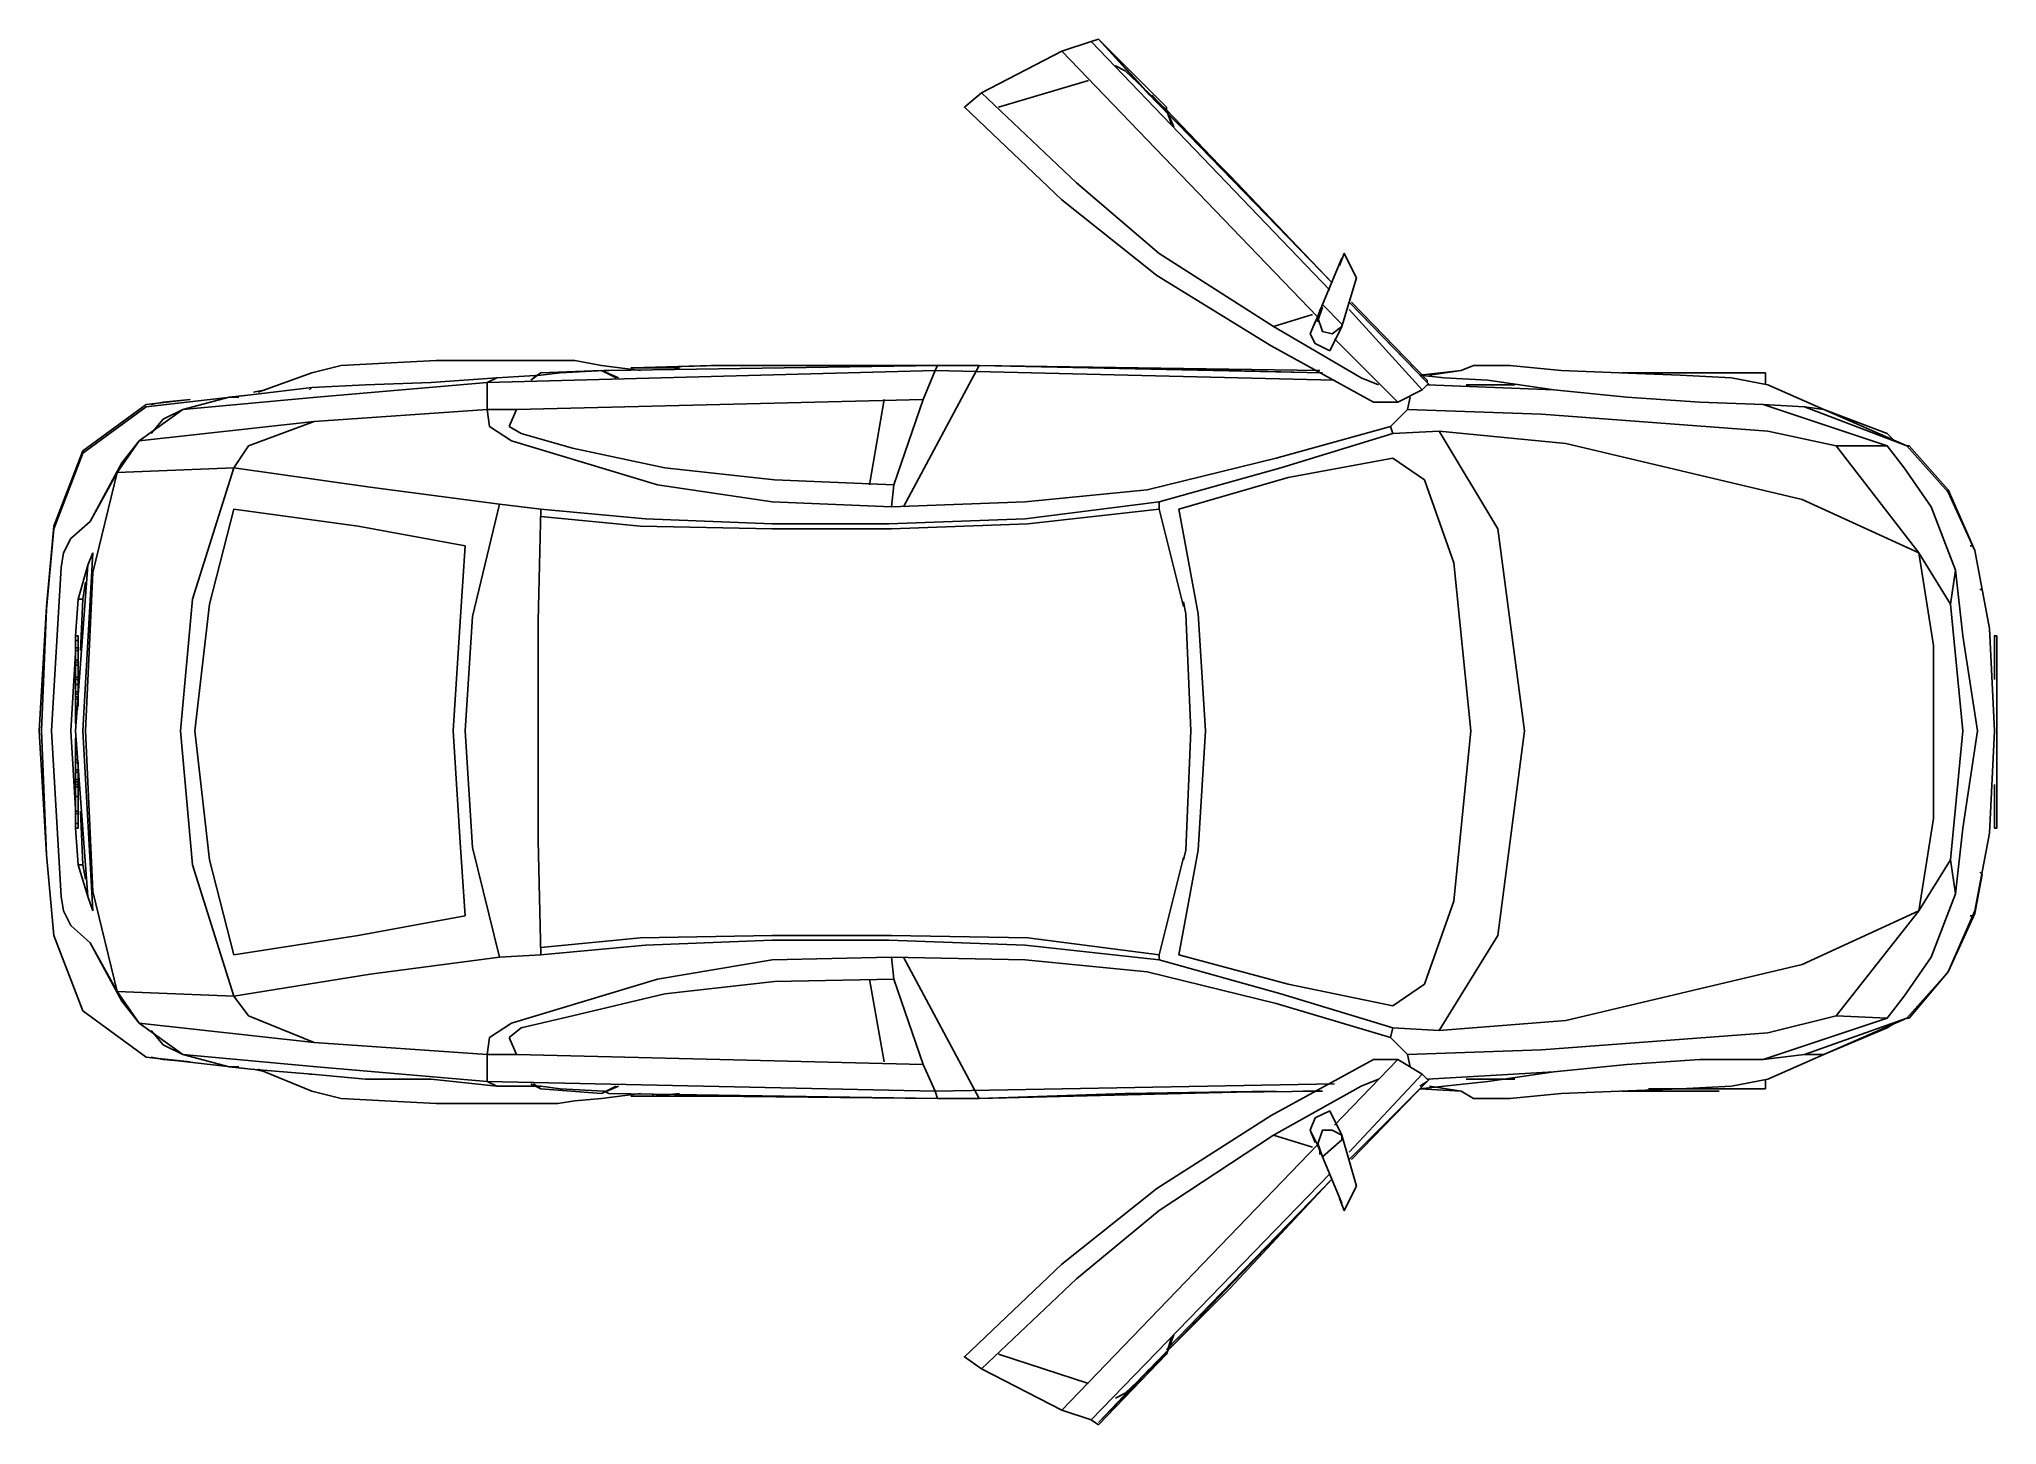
# Model space of a CAD drawing. Header units: inches. Extents: x 505.15 to 509.87, y 100.66 to 104.
import ezdxf

# ---------------------------------------------------------------- set-up
doc = ezdxf.new("R2010")
doc.units = ezdxf.units.IN
doc.header["$LTSCALE"] = 0.15
doc.header["$MEASUREMENT"] = 0
doc.layers.add('www.dwgautocad.com', color=7, linetype='CONTINUOUS')

msp = doc.modelspace()

# ---------------------------------------------------------------- linework, layer by layer
at = {"layer": 'www.dwgautocad.com'}
for points in [[(507.4232, 103.8748), (507.6172, 103.9748), (507.6877, 103.9983)], [(508.2343, 103.3341), (507.6172, 103.9748)], [(507.6877, 103.9983), (507.7053, 104.0041), (507.7053, 104.0041), (507.7935, 103.9101)], [(508.2637, 103.3987), (507.6877, 103.9983)], [(507.8288, 103.869), (507.7053, 104.0041)], [(507.8699, 103.8396), (507.7053, 104.0041)], [(507.77, 103.9277), (507.7465, 103.9395), (507.77, 103.9277)], [(507.8699, 103.8337), (507.77, 103.9277), (507.8699, 103.8337)], [(507.6524, 103.6574), (507.4232, 103.8748), (507.3821, 103.8396), (507.6172, 103.6162)], [(507.4644, 103.8396), (507.6818, 103.9042)], [(507.7935, 103.9101), (507.8405, 103.8572)], [(507.8699, 103.8278), (507.8346, 103.869)], [(507.8405, 103.8572), (507.8699, 103.8278)], [(507.8699, 103.8337), (507.8699, 103.8396)], [(507.8699, 103.8337), (507.8699, 103.8337)], [(507.8875, 103.7925), (507.8699, 103.8337), (507.8817, 103.7984)], [(507.8699, 103.8278), (508.0227, 103.675), (508.2696, 103.4164), (507.8699, 103.8337)], [(508.2696, 103.4164), (507.8699, 103.8278)], [(507.8523, 103.4869), (507.6524, 103.6574)], [(507.6172, 103.6162), (507.8464, 103.434)], [(508.1285, 103.3106), (507.8523, 103.4869)], [(508.2931, 103.4752), (508.2461, 103.3635)], [(508.3284, 103.4281), (508.299, 103.4869), (508.2872, 103.4575)], [(507.8464, 103.434), (508.1226, 103.2636)], [(508.2931, 103.3106), (508.3284, 103.4281)], [(508.2696, 103.2929), (508.2931, 103.3106), (508.2931, 103.3165), (508.2461, 103.3635), (508.2343, 103.3341)], [(508.2461, 103.3576), (508.2343, 103.3223)], [(508.2402, 103.3517), (508.2402, 103.3458)], [(508.4988, 103.1754), (508.3107, 103.3694)], [(508.5047, 103.1695), (508.3107, 103.3694)], [(508.4871, 103.1578), (508.3107, 103.3517)], [(508.4988, 103.1813), (508.3166, 103.3694)], [(508.1285, 103.3106), (508.2226, 103.34)], [(508.1285, 103.3106), (508.3401, 103.1871)], [(508.2284, 103.3223), (508.2167, 103.2929), (508.2343, 103.3341), (508.2461, 103.2988), (508.2696, 103.2929)], [(508.2402, 103.3458), (508.2343, 103.3341)], [(508.2637, 103.2518), (508.2931, 103.3106)], [(508.1226, 103.2636), (508.3695, 103.1284)], [(508.2167, 103.2929), (508.2284, 103.2694), (508.2637, 103.2518)], [(508.4283, 103.1284), (508.2755, 103.2812)], [(505.8774, 103.2165), (505.8069, 103.1989), (505.6776, 103.1519)], [(505.9832, 103.2224), (505.8774, 103.2165)], [(506.1066, 103.2283), (505.9832, 103.2224)], [(506.4005, 103.2283), (506.3476, 103.2283), (506.2359, 103.2283), (506.1066, 103.2283)], [(506.4416, 103.2283), (506.4005, 103.2283)], [(506.5063, 103.2165), (506.4416, 103.2283)], [(506.5063, 103.2165), (506.6003, 103.2048)], [(507.3174, 103.2165), (506.5239, 103.2048)], [(506.5945, 103.2107), (506.5768, 103.2107)], [(506.7884, 103.2165), (506.5827, 103.2107)], [(506.5827, 103.2107), (506.7708, 103.2165)], [(506.5827, 103.2107), (506.5827, 103.2107)], [(506.6944, 103.2107), (506.6297, 103.2107), (506.5945, 103.2107)], [(506.6297, 103.2107), (506.6297, 103.2107)], [(507.3174, 103.2165), (506.7708, 103.2165)], [(507.3174, 103.2165), (506.7708, 103.2165)], [(507.2351, 102.8756), (507.4173, 103.2165)], [(507.3174, 103.2165), (507.4173, 103.2165), (507.3174, 103.2165), (507.3115, 103.2048)], [(507.4173, 103.2165), (507.3174, 103.2165)], [(507.3174, 103.2165), (507.3174, 103.2165)], [(507.3174, 103.2165), (507.3174, 103.2165)], [(508.2461, 103.1989), (507.4173, 103.2165)], [(508.2402, 103.2048), (507.4173, 103.2165)], [(508.2402, 103.1989), (507.77, 103.2107), (507.4173, 103.2165)], [(508.5047, 103.193), (508.5811, 103.2048), (508.6105, 103.2165)], [(508.6986, 103.2165), (508.6105, 103.2165), (508.6105, 103.2165)], [(508.8221, 103.2048), (508.6986, 103.2165)], [(505.6599, 103.146), (505.8069, 103.1636)], [(505.801, 103.1578), (505.8069, 103.1636)], [(505.9362, 103.1695), (505.8069, 103.1636)], [(505.8186, 103.1401), (506.2301, 103.1754)], [(505.9362, 103.1695), (506.0949, 103.1754)], [(506.2536, 103.1871), (506.0949, 103.1754)], [(507.3115, 103.2048), (506.2301, 103.1754)], [(506.3594, 103.193), (506.2536, 103.1871), (506.2301, 103.1754)], [(506.2301, 103.1754), (506.2301, 103.1107)], [(506.3358, 103.1813), (506.3594, 103.1989), (506.3417, 103.1871)], [(506.3594, 103.1989), (506.5063, 103.2048), (506.3594, 103.1989)], [(506.4064, 103.1989), (506.3594, 103.193)], [(506.5122, 103.2048), (506.4064, 103.1989)], [(506.5474, 103.1871), (506.5063, 103.2048)], [(506.5063, 103.2048), (506.5063, 103.2048)], [(506.5416, 103.1871), (506.5063, 103.2048)], [(506.5239, 103.2048), (506.5122, 103.2048)], [(506.5474, 103.1871), (506.5474, 103.1871)], [(507.3115, 103.2048), (507.2821, 103.1343), (507.2116, 102.9285)], [(508.2755, 103.1813), (507.3115, 103.2048)], [(508.3401, 103.1871), (508.3813, 103.1695)], [(508.4283, 103.1284), (508.4871, 103.1578), (508.4988, 103.1695), (508.5047, 103.1695)], [(508.4812, 103.193), (508.5811, 103.2048)], [(508.4988, 103.1813), (508.4988, 103.1754), (508.4812, 103.193)], [(508.54, 103.1871), (508.4812, 103.193)], [(508.4988, 103.1695), (508.8044, 103.1578)], [(508.6458, 103.1813), (508.54, 103.1871)], [(508.7104, 103.1695), (508.5929, 103.1695)], [(508.6575, 103.1695), (508.5987, 103.1695)], [(508.8044, 103.1578), (508.6458, 103.1813)], [(508.7104, 103.1695), (508.6575, 103.1695)], [(508.9631, 103.1989), (508.8221, 103.2048)], [(509.1101, 103.193), (508.9631, 103.1989)], [(508.969, 103.1989), (509.2041, 103.1989)], [(509.3158, 103.1989), (509.0337, 103.1989)], [(509.3217, 103.1695), (509.2335, 103.1871), (509.1101, 103.193)], [(509.3158, 103.1989), (509.3158, 103.1695)], [(509.4569, 103.1107), (509.3217, 103.1695)], [(505.4072, 103.1225), (505.2544, 103.0108)], [(505.4072, 103.1166), (505.2544, 103.0049)], [(505.6599, 103.146), (505.4072, 103.1166)], [(505.4189, 103.1225), (505.4483, 103.1284), (505.513, 103.1343), (505.4072, 103.1225)], [(505.8186, 103.1401), (505.4953, 103.1107)], [(505.607, 103.1401), (505.4953, 103.1107)], [(505.513, 103.1343), (505.513, 103.1343)], [(505.6305, 103.1401), (505.607, 103.1401), (505.6599, 103.146)], [(505.607, 103.1401), (505.607, 103.1401)], [(505.6952, 103.1578), (505.6658, 103.1519)], [(507.2821, 103.1343), (506.3006, 103.1107)], [(507.1528, 102.9285), (507.1881, 103.1343)], [(508.4283, 103.1284), (508.3695, 103.1284)], [(508.4577, 103.1401), (508.4518, 103.1107), (508.4106, 103.0696), (508.4165, 103.052)], [(508.9808, 103.1401), (508.8044, 103.1578)], [(509.1571, 103.1284), (508.9808, 103.1401)], [(509.3099, 103.1225), (509.1571, 103.1284)], [(509.4098, 103.1166), (509.3099, 103.1225), (509.6097, 103.0226)], [(509.6097, 103.052), (509.4569, 103.1107), (509.6567, 103.0226), (509.4098, 103.1166), (509.4569, 103.1107)], [(505.4953, 103.1107), (505.3896, 103.0343)], [(505.3896, 103.0343), (505.8127, 103.0814), (505.654, 103.0226)], [(505.4953, 103.1107), (505.4483, 103.0872), (505.4189, 103.052)], [(505.4483, 103.0872), (505.4483, 103.0872)], [(506.2301, 103.1107), (505.8127, 103.0814)], [(506.2359, 103.0696), (506.2301, 103.1107), (506.3006, 103.1107)], [(506.2359, 103.0696), (506.2888, 103.0343)], [(506.2829, 103.0696), (506.3006, 103.1107)], [(506.3123, 103.052), (506.2829, 103.0696)], [(508.1344, 102.9932), (508.4106, 103.0696)], [(508.4518, 103.1107), (508.4518, 103.1107)], [(508.7751, 103.099), (508.4518, 103.1107)], [(509.3217, 103.0578), (508.7751, 103.099)], [(509.4569, 103.1107), (509.4569, 103.1107)], [(509.4569, 103.1107), (509.4569, 103.1107)], [(505.3367, 102.9579), (505.3896, 103.0343), (505.3484, 102.9814)], [(505.654, 103.0226), (505.6188, 102.9697)], [(506.2888, 103.0343), (506.4064, 102.9991)], [(506.3123, 103.052), (506.4358, 103.0167)], [(508.4165, 103.052), (508.1462, 102.9697)], [(508.5282, 103.0578), (508.4165, 103.052)], [(508.5282, 103.0578), (508.4165, 103.052)], [(508.6693, 102.8227), (508.5282, 103.0578)], [(508.8338, 103.0285), (508.5282, 103.0578)], [(508.5282, 103.0578), (508.8338, 103.0285)], [(508.5752, 103.052), (508.5752, 103.052)], [(509.404, 102.8933), (508.8338, 103.0285)], [(509.4863, 103.0226), (509.3217, 103.0578)], [(509.4863, 103.0226), (509.6861, 102.764)], [(509.6508, 102.9697), (509.6097, 103.0226), (509.4863, 103.0226)], [(509.6097, 103.052), (509.6273, 103.0343)], [(509.6567, 103.0226), (509.7566, 102.9109)], [(509.6567, 103.0226), (509.6626, 103.0226)], [(509.6567, 103.0226), (509.6567, 103.0226)], [(509.6626, 103.0226), (509.7566, 102.9168)], [(505.2544, 103.0108), (505.1838, 102.8286)], [(505.2544, 103.0049), (505.1838, 102.8227)], [(505.3484, 102.9814), (505.272, 102.8404)], [(505.3484, 102.9814), (505.3484, 102.9814)], [(506.6415, 102.9285), (506.4064, 102.9991)], [(506.6591, 102.9697), (506.4358, 103.0167)], [(507.8229, 102.9168), (508.1344, 102.9932)], [(508.4165, 102.9932), (508.1638, 102.9462)], [(508.1638, 102.9462), (508.4165, 102.9932)], [(508.4929, 102.9403), (508.4165, 102.9932)], [(508.4165, 102.9932), (508.4929, 102.9403)], [(505.272, 102.8404), (505.3367, 102.9579), (505.2779, 102.7169)], [(505.3367, 102.9579), (505.6188, 102.9697)], [(505.9479, 102.9227), (505.6188, 102.9697), (505.5189, 102.6523)], [(506.6415, 102.9285), (506.9177, 102.8874)], [(506.6591, 102.9697), (506.9236, 102.9403)], [(506.9236, 102.9403), (507.2116, 102.9285)], [(507.2116, 102.9285), (507.2057, 102.8756)], [(508.1462, 102.9697), (507.8523, 102.8874)], [(508.1638, 102.9462), (507.8993, 102.8698)], [(507.8993, 102.8698), (508.1638, 102.9462)], [(508.5635, 102.7405), (508.4929, 102.9403)], [(508.4929, 102.9403), (508.5635, 102.7405)], [(509.6508, 102.9697), (509.7155, 102.8756)], [(506.2594, 102.8815), (505.9479, 102.9227)], [(506.1948, 102.6111), (506.2594, 102.8815)], [(506.6121, 102.8462), (506.3594, 102.8698), (506.2594, 102.8815)], [(506.9177, 102.8874), (507.2057, 102.8756)], [(507.2057, 102.8756), (507.529, 102.8874)], [(507.529, 102.8874), (507.8229, 102.9168)], [(507.8523, 102.8874), (507.529, 102.8462)], [(507.8523, 102.8874), (507.8523, 102.8698), (507.5349, 102.8345)], [(507.8523, 102.8874), (507.8523, 102.8874)], [(509.404, 102.8933), (509.6861, 102.764)], [(509.7566, 102.9109), (509.8213, 102.7698), (509.7566, 102.9168)], [(505.225, 102.7992), (505.272, 102.8404)], [(505.56, 102.6405), (505.6188, 102.8698), (505.9185, 102.8286)], [(506.3535, 102.5994), (506.3594, 102.8698)], [(506.3594, 102.8698), (506.3594, 102.8521)], [(506.3594, 102.8521), (506.6003, 102.8286)], [(506.9177, 102.8345), (506.6121, 102.8462)], [(507.1999, 102.8345), (506.9177, 102.8345)], [(507.529, 102.8462), (507.1999, 102.8345)], [(507.2057, 102.8227), (507.5349, 102.8345)], [(507.911, 102.6347), (507.8523, 102.8698)], [(507.9463, 102.617), (507.8993, 102.8698)], [(509.7155, 102.8756), (509.7743, 102.7228)], [(505.1838, 102.8286), (505.1662, 102.6347)], [(505.1838, 102.8227), (505.1662, 102.6288)], [(505.225, 102.7992), (505.2073, 102.764)], [(505.2073, 102.764), (505.225, 102.7992)], [(505.9185, 102.8286), (506.1772, 102.7816)], [(506.6003, 102.8286), (506.9177, 102.8227)], [(506.9177, 102.8227), (507.2057, 102.8227)], [(508.7339, 102.3349), (508.6693, 102.8227)], [(505.2015, 102.7287), (505.2073, 102.764)], [(505.2779, 102.764), (505.2544, 102.3349)], [(505.2544, 102.3349), (505.2779, 102.764)], [(505.2779, 102.764), (505.2661, 102.7346)], [(505.2779, 102.764), (505.2779, 102.764)], [(505.2779, 102.764), (505.2779, 102.764)], [(506.1772, 102.7816), (506.1654, 102.6111)], [(508.6046, 102.3349), (508.5635, 102.7405)], [(509.7625, 102.6405), (509.6861, 102.764), (509.7214, 102.5406)], [(509.6861, 102.764), (509.6861, 102.764)], [(509.8154, 102.7816), (509.8095, 102.7816)], [(509.8154, 102.7816), (509.8154, 102.7816)], [(509.8213, 102.7698), (509.8565, 102.5818)], [(509.8213, 102.7698), (509.8389, 102.6758), (509.833, 102.6758)], [(505.178, 102.3349), (505.2015, 102.7287)], [(505.2661, 102.7346), (505.2367, 102.3349)], [(505.2661, 102.7346), (505.2426, 102.6523)], [(505.2602, 102.6934), (505.2544, 102.6523), (505.2426, 102.6523)], [(505.2779, 102.7169), (505.2602, 102.3349), (505.2779, 101.947)], [(509.7743, 102.7228), (509.7625, 102.6405)], [(509.7919, 102.5641), (509.7743, 102.7228)], [(505.2426, 102.6523), (505.2367, 102.5641)], [(505.2544, 102.6523), (505.2485, 102.5289)], [(505.4895, 102.3349), (505.5189, 102.6523)], [(505.5247, 102.3349), (505.56, 102.6405)], [(507.911, 102.6464), (507.9169, 102.617)], [(509.7625, 102.0234), (509.7919, 102.3349), (509.7625, 102.6405)], [(505.1486, 102.3349), (505.1662, 102.6347)], [(505.1544, 102.3349), (505.1662, 102.6288)], [(506.1478, 102.3349), (506.1654, 102.6111)], [(506.1772, 102.3349), (506.1948, 102.6111)], [(506.3535, 102.3349), (506.3535, 102.5994)], [(507.9287, 102.3349), (507.9169, 102.617)], [(507.9639, 102.3349), (507.9463, 102.617)], [(507.9639, 102.3349), (507.9463, 102.617)], [(505.2367, 102.3525), (505.2367, 102.5641)], [(505.2367, 102.5641), (505.2426, 102.5641)], [(505.2367, 102.3525), (505.2367, 102.5524)], [(505.2367, 102.5524), (505.2426, 102.5524)], [(505.2426, 102.5641), (505.2426, 102.476)], [(505.2426, 102.5524), (505.2426, 102.4524)], [(509.8272, 102.3349), (509.7919, 102.5641)], [(509.8683, 102.3349), (509.8565, 102.5818)], [(509.8742, 102.5641), (509.8683, 102.5641), (509.8683, 102.4583)], [(509.8742, 102.5641), (509.8742, 102.0998)], [(505.2367, 102.523), (505.225, 102.3349)], [(505.2367, 102.5347), (505.2426, 102.5347)], [(505.2367, 102.5347), (505.2367, 102.5347)], [(505.2367, 102.5347), (505.2367, 102.5347)], [(505.2367, 102.5347), (505.2367, 102.5347)], [(505.2367, 102.5347), (505.2367, 102.5347)], [(505.2367, 102.5347), (505.2367, 102.5347)], [(505.2367, 102.5347), (505.2367, 102.5347)], [(505.2367, 102.5347), (505.2367, 102.5347)], [(505.2367, 102.5347), (505.2367, 102.5347)], [(505.2367, 102.5347), (505.2367, 102.5347)], [(505.2367, 102.5347), (505.2367, 102.5347)], [(505.2367, 102.5347), (505.2367, 102.5347)], [(505.2367, 102.5347), (505.2367, 102.5347)], [(505.2367, 102.5347), (505.2367, 102.5347)], [(505.2367, 102.5347), (505.2367, 102.5347)], [(505.2367, 102.5289), (505.2367, 102.5347)], [(505.2367, 102.5289), (505.2367, 102.523)], [(505.2367, 102.5289), (505.2367, 102.5289)], [(505.2367, 102.5289), (505.2367, 102.5289)], [(505.2367, 102.5289), (505.2367, 102.5289)], [(505.2367, 102.5289), (505.2367, 102.5289)], [(505.2367, 102.5289), (505.2367, 102.5289)], [(505.2367, 102.5289), (505.2367, 102.5289)], [(505.2367, 102.5289), (505.2367, 102.5289)], [(505.2367, 102.5289), (505.2367, 102.5289)], [(505.2367, 102.5289), (505.2367, 102.5289)], [(505.2367, 102.5289), (505.2367, 102.5289)], [(505.2426, 102.5289), (505.2367, 102.5289)], [(505.2367, 102.5289), (505.2367, 102.5289)], [(505.2367, 102.5289), (505.2367, 102.5289)], [(505.2367, 102.5289), (505.2367, 102.5289)], [(505.2367, 102.523), (505.2367, 102.5289)], [(505.2367, 102.523), (505.2367, 102.5171)], [(505.2367, 102.523), (505.2367, 102.523)], [(505.2367, 102.523), (505.2367, 102.523)], [(505.2367, 102.523), (505.2367, 102.523)], [(505.2367, 102.523), (505.2367, 102.523)], [(505.2367, 102.523), (505.2367, 102.523)], [(505.2367, 102.523), (505.2367, 102.523)], [(505.2367, 102.523), (505.2367, 102.523)], [(505.2367, 102.523), (505.2367, 102.523)], [(505.2367, 102.523), (505.2367, 102.523)], [(505.2367, 102.523), (505.2367, 102.523)], [(505.2367, 102.523), (505.2367, 102.523)], [(505.2367, 102.5171), (505.2367, 102.523)], [(505.2367, 102.5171), (505.2367, 102.5171)], [(505.2367, 102.5171), (505.2367, 102.5171)], [(505.2367, 102.5171), (505.2367, 102.5112)], [(505.2367, 102.5171), (505.2367, 102.5171)], [(505.2367, 102.5112), (505.2367, 102.5171)], [(505.2367, 102.5112), (505.2367, 102.5053)], [(505.2367, 102.5112), (505.2367, 102.5112)], [(505.2367, 102.5112), (505.2367, 102.5112)], [(505.2367, 102.5112), (505.2367, 102.5112)], [(505.2367, 102.5112), (505.2367, 102.5112)], [(505.2367, 102.5053), (505.2367, 102.5112)], [(505.2367, 102.5053), (505.2367, 102.5053)], [(505.2367, 102.5053), (505.2367, 102.5053)], [(505.2367, 102.5053), (505.2367, 102.5053)], [(505.2367, 102.5053), (505.2367, 102.5053)], [(505.2367, 102.5053), (505.2367, 102.5053)], [(505.2367, 102.5053), (505.2367, 102.5053)], [(505.2367, 102.5053), (505.2367, 102.5053)], [(505.2367, 102.5053), (505.2367, 102.5053)], [(505.2367, 102.5053), (505.2367, 102.5053)], [(505.2367, 102.5053), (505.2367, 102.5053)], [(505.2367, 102.5053), (505.2367, 102.5053)], [(505.2367, 102.5053), (505.2426, 102.5053)], [(505.2367, 102.5053), (505.2367, 102.5053)], [(505.2367, 102.5053), (505.2367, 102.5053)], [(505.2367, 102.5053), (505.2367, 102.5053)], [(505.2367, 102.5053), (505.2367, 102.5053)], [(505.2367, 102.5053), (505.2367, 102.5053)], [(505.2367, 102.5053), (505.2367, 102.5053)], [(505.2367, 102.5053), (505.2367, 102.5053)], [(505.2367, 102.5053), (505.2367, 102.5053)], [(505.2367, 102.5053), (505.2367, 102.5053)], [(505.2367, 102.5053), (505.2367, 102.5053)], [(505.2367, 102.5053), (505.2367, 102.5053)], [(505.2367, 102.5053), (505.2367, 102.5053)], [(505.2367, 102.5053), (505.2367, 102.5053)], [(505.2367, 102.4995), (505.2367, 102.5053)], [(505.2367, 102.4995), (505.2367, 102.4995)], [(505.2426, 102.4995), (505.2367, 102.4995)], [(505.2367, 102.4995), (505.2367, 102.4995)], [(505.2367, 102.4995), (505.2367, 102.4995)], [(505.2367, 102.4995), (505.2367, 102.4995)], [(505.2367, 102.4995), (505.2367, 102.4995)], [(505.2426, 102.5347), (505.2426, 102.5289)], [(505.2426, 102.5347), (505.2426, 102.5347)], [(505.2426, 102.5347), (505.2426, 102.5347)], [(505.2426, 102.5347), (505.2426, 102.5347)], [(505.2426, 102.5347), (505.2426, 102.5347)], [(505.2426, 102.5347), (505.2426, 102.5347)], [(505.2426, 102.5347), (505.2426, 102.5347)], [(505.2426, 102.5347), (505.2426, 102.5347)], [(505.2426, 102.5347), (505.2426, 102.5347)], [(505.2426, 102.5347), (505.2426, 102.5347)], [(505.2426, 102.5347), (505.2426, 102.5347)], [(505.2426, 102.5289), (505.2426, 102.5289)], [(505.2426, 102.5289), (505.2426, 102.5289)], [(505.2426, 102.5289), (505.2426, 102.5289)], [(505.2426, 102.5289), (505.2426, 102.5289)], [(505.2426, 102.5289), (505.2426, 102.5289)], [(505.2426, 102.5289), (505.2426, 102.5289)], [(505.2426, 102.5289), (505.2426, 102.5289)], [(505.2426, 102.523), (505.2426, 102.5289)], [(505.2426, 102.5289), (505.2426, 102.523)], [(505.2426, 102.5289), (505.2426, 102.5289)], [(505.2426, 102.5289), (505.2426, 102.5289)], [(505.2426, 102.523), (505.2426, 102.523)], [(505.2426, 102.523), (505.2426, 102.523)], [(505.2426, 102.523), (505.2426, 102.523)], [(505.2426, 102.523), (505.2426, 102.523)], [(505.2426, 102.523), (505.2426, 102.523)], [(505.2426, 102.523), (505.2426, 102.523)], [(505.2426, 102.5171), (505.2426, 102.523), (505.2426, 102.5171)], [(505.2426, 102.523), (505.2426, 102.523)], [(505.2426, 102.523), (505.2426, 102.523)], [(505.2426, 102.523), (505.2426, 102.523)], [(505.2426, 102.523), (505.2426, 102.523)], [(505.2426, 102.5171), (505.2426, 102.5171)], [(505.2426, 102.5171), (505.2426, 102.5171)], [(505.2426, 102.5171), (505.2426, 102.5171)], [(505.2426, 102.5112), (505.2426, 102.5171)], [(505.2426, 102.5171), (505.2426, 102.5112)], [(505.2426, 102.5171), (505.2426, 102.5171)], [(505.2426, 102.5112), (505.2426, 102.5112)], [(505.2426, 102.5112), (505.2426, 102.5112)], [(505.2426, 102.5112), (505.2426, 102.5112)], [(505.2426, 102.5053), (505.2426, 102.5112)], [(505.2426, 102.5112), (505.2426, 102.5053)], [(505.2426, 102.5112), (505.2426, 102.5112)], [(505.2426, 102.5053), (505.2426, 102.5053)], [(505.2426, 102.5053), (505.2426, 102.5053)], [(505.2426, 102.5053), (505.2426, 102.5053)], [(505.2426, 102.5053), (505.2426, 102.5053)], [(505.2426, 102.5053), (505.2426, 102.5053)], [(505.2426, 102.5053), (505.2426, 102.5053)], [(505.2426, 102.5053), (505.2426, 102.5053)], [(505.2426, 102.5053), (505.2426, 102.5053)], [(505.2426, 102.5053), (505.2426, 102.5053)], [(505.2426, 102.5053), (505.2426, 102.4995)], [(505.2426, 102.5053), (505.2426, 102.5053)], [(505.2426, 102.5053), (505.2426, 102.5053)], [(505.2426, 102.5053), (505.2426, 102.5053)], [(505.2426, 102.5053), (505.2426, 102.5053)], [(505.2426, 102.5053), (505.2426, 102.5053)], [(505.2426, 102.5053), (505.2426, 102.5053)], [(505.2426, 102.5053), (505.2426, 102.5053)], [(505.2426, 102.5053), (505.2426, 102.5053)], [(505.2426, 102.5053), (505.2426, 102.5053)], [(505.2426, 102.5053), (505.2426, 102.5053)], [(505.2426, 102.5053), (505.2426, 102.5053)], [(505.2426, 102.5053), (505.2426, 102.5053)], [(505.2426, 102.4995), (505.2426, 102.4995)], [(509.7214, 102.1233), (509.7214, 102.3349), (509.7214, 102.5406)], [(505.2367, 102.4701), (505.2367, 102.4936)], [(505.2367, 102.4936), (505.2367, 102.4936)], [(505.2367, 102.4936), (505.2367, 102.4936)], [(505.2367, 102.4936), (505.2367, 102.4936)], [(505.2367, 102.4936), (505.2367, 102.4936)], [(505.2367, 102.4936), (505.2367, 102.4936)], [(505.2367, 102.4936), (505.2367, 102.4936)], [(505.2367, 102.4936), (505.2367, 102.4936)], [(505.2367, 102.4936), (505.2367, 102.4936)], [(505.2367, 102.4936), (505.2367, 102.4936)], [(505.2367, 102.4877), (505.2367, 102.4936)], [(505.2367, 102.4936), (505.2426, 102.4936)], [(505.2367, 102.4936), (505.2367, 102.4936)], [(505.2367, 102.4936), (505.2367, 102.4936)], [(505.2367, 102.4936), (505.2367, 102.4936)], [(505.2367, 102.4936), (505.2367, 102.4877)], [(505.2367, 102.4936), (505.2367, 102.4936)], [(505.2367, 102.4877), (505.2367, 102.4877)], [(505.2367, 102.4877), (505.2367, 102.4877)], [(505.2367, 102.4818), (505.2367, 102.4877)], [(505.2367, 102.4877), (505.2367, 102.4818)], [(505.2367, 102.4877), (505.2367, 102.4877)], [(505.2367, 102.4877), (505.2367, 102.4877)], [(505.2367, 102.4877), (505.2367, 102.4877)], [(505.2367, 102.4877), (505.2367, 102.4877)], [(505.2367, 102.4818), (505.2367, 102.4818)], [(505.2367, 102.476), (505.2367, 102.4818)], [(505.2367, 102.4818), (505.2367, 102.476)], [(505.2367, 102.4818), (505.2367, 102.4818)], [(505.2367, 102.4818), (505.2367, 102.4818)], [(505.2367, 102.476), (505.2367, 102.476)], [(505.2367, 102.476), (505.2367, 102.476)], [(505.2367, 102.476), (505.2367, 102.476)], [(505.2367, 102.476), (505.2367, 102.476)], [(505.2367, 102.476), (505.2367, 102.476)], [(505.2367, 102.4701), (505.2367, 102.476)], [(505.2367, 102.476), (505.2367, 102.4701)], [(505.2367, 102.476), (505.2367, 102.476)], [(505.2367, 102.476), (505.2367, 102.476)], [(505.2367, 102.476), (505.2367, 102.476)], [(505.2367, 102.476), (505.2367, 102.476)], [(505.2367, 102.476), (505.2367, 102.476)], [(505.2367, 102.476), (505.2367, 102.476)], [(505.2367, 102.4701), (505.2367, 102.4701)], [(505.2367, 102.4701), (505.2367, 102.4701)], [(505.2367, 102.4642), (505.2367, 102.4701)], [(505.2367, 102.4701), (505.2367, 102.4701)], [(505.2367, 102.4701), (505.2367, 102.4701)], [(505.2367, 102.4701), (505.2367, 102.4701)], [(505.2367, 102.4701), (505.2367, 102.4701)], [(505.2367, 102.4701), (505.2367, 102.4701)], [(505.2367, 102.4701), (505.2367, 102.4701)], [(505.2367, 102.4701), (505.2367, 102.4701)], [(505.2367, 102.4701), (505.2367, 102.4701)], [(505.2367, 102.4642), (505.2367, 102.4642)], [(505.2367, 102.4642), (505.2367, 102.4642)], [(505.2367, 102.4642), (505.2367, 102.4642)], [(505.2367, 102.4642), (505.2367, 102.4642)], [(505.2367, 102.4642), (505.2367, 102.4642)], [(505.2367, 102.4642), (505.2367, 102.4642)], [(505.2367, 102.4642), (505.2367, 102.4642)], [(505.2367, 102.4642), (505.2367, 102.4642)], [(505.2367, 102.4642), (505.2367, 102.4642)], [(505.2367, 102.4642), (505.2367, 102.4642)], [(505.2367, 102.4642), (505.2367, 102.4642)], [(505.2367, 102.4642), (505.2367, 102.4642)], [(505.2367, 102.4642), (505.2367, 102.4642)], [(505.2367, 102.4642), (505.2367, 102.4642)], [(505.2367, 102.4642), (505.2367, 102.4642)], [(505.2426, 102.4642), (505.2426, 102.4642), (505.2367, 102.4642)], [(505.2367, 102.4466), (505.2367, 102.4583), (505.2426, 102.4583), (505.2426, 102.4466)], [(505.2426, 102.4936), (505.2426, 102.4701)], [(505.2426, 102.4936), (505.2426, 102.4936)], [(505.2426, 102.4936), (505.2426, 102.4936)], [(505.2426, 102.4936), (505.2426, 102.4936)], [(505.2426, 102.4936), (505.2426, 102.4936)], [(505.2426, 102.4936), (505.2426, 102.4936)], [(505.2426, 102.4877), (505.2426, 102.4936)], [(505.2426, 102.4936), (505.2426, 102.4877)], [(505.2426, 102.4936), (505.2426, 102.4936)], [(505.2426, 102.4936), (505.2426, 102.4936)], [(505.2426, 102.4936), (505.2426, 102.4936)], [(505.2426, 102.4936), (505.2426, 102.4936)], [(505.2426, 102.4936), (505.2426, 102.4936)], [(505.2426, 102.4936), (505.2426, 102.4936)], [(505.2426, 102.4936), (505.2426, 102.4936)], [(505.2426, 102.4936), (505.2426, 102.4936)], [(505.2426, 102.4936), (505.2426, 102.4936)], [(505.2426, 102.4936), (505.2426, 102.4936)], [(505.2426, 102.4936), (505.2426, 102.4936)], [(505.2426, 102.4936), (505.2426, 102.4936)], [(505.2426, 102.4936), (505.2426, 102.4936)], [(505.2426, 102.4877), (505.2426, 102.4877)], [(505.2426, 102.4877), (505.2426, 102.4877)], [(505.2426, 102.4877), (505.2426, 102.4877)], [(505.2426, 102.4877), (505.2426, 102.4877)], [(505.2426, 102.4818), (505.2426, 102.4877)], [(505.2426, 102.4877), (505.2426, 102.4818)], [(505.2426, 102.4877), (505.2426, 102.4877)], [(505.2426, 102.4877), (505.2426, 102.4877)], [(505.2426, 102.476), (505.2426, 102.4818)], [(505.2426, 102.4818), (505.2426, 102.476)], [(505.2426, 102.4818), (505.2426, 102.4818)], [(505.2426, 102.4818), (505.2426, 102.4818)], [(505.2426, 102.4818), (505.2426, 102.4818)], [(505.2426, 102.476), (505.2426, 102.476)], [(505.2426, 102.476), (505.2426, 102.476)], [(505.2426, 102.476), (505.2426, 102.476)], [(505.2426, 102.476), (505.2426, 102.476)], [(505.2426, 102.476), (505.2426, 102.476)], [(505.2426, 102.476), (505.2426, 102.476)], [(505.2426, 102.4701), (505.2426, 102.476)], [(505.2426, 102.476), (505.2426, 102.4701)], [(505.2426, 102.476), (505.2426, 102.476)], [(505.2426, 102.476), (505.2426, 102.476)], [(505.2426, 102.476), (505.2426, 102.476)], [(505.2426, 102.476), (505.2426, 102.476)], [(505.2426, 102.4701), (505.2426, 102.4701)], [(505.2426, 102.4701), (505.2426, 102.4701)], [(505.2426, 102.4701), (505.2426, 102.4701)], [(505.2426, 102.4701), (505.2426, 102.4701)], [(505.2426, 102.4701), (505.2426, 102.4701)], [(505.2426, 102.4701), (505.2426, 102.4701)], [(505.2426, 102.4701), (505.2426, 102.4701)], [(505.2426, 102.4701), (505.2426, 102.4701)], [(505.2426, 102.4701), (505.2426, 102.4642)], [(505.2426, 102.4701), (505.2426, 102.4701)], [(505.2426, 102.4701), (505.2426, 102.4701)], [(505.2426, 102.4642), (505.2426, 102.4642)], [(505.2426, 102.4642), (505.2426, 102.4642)], [(505.2426, 102.4642), (505.2426, 102.4642)], [(505.2426, 102.4642), (505.2426, 102.4642)], [(505.2426, 102.4642), (505.2426, 102.4642)], [(505.2426, 102.4642), (505.2426, 102.4642)], [(505.2426, 102.4642), (505.2426, 102.4642)], [(505.2426, 102.4642), (505.2426, 102.4642)], [(505.2426, 102.4642), (505.2426, 102.4642)], [(505.2367, 102.4466), (505.2367, 102.4407)], [(505.2367, 102.4466), (505.2367, 102.4466)], [(505.2367, 102.4466), (505.2367, 102.4466)], [(505.2367, 102.4466), (505.2367, 102.4466)], [(505.2367, 102.4466), (505.2367, 102.4466)], [(505.2367, 102.4466), (505.2367, 102.4466)], [(505.2367, 102.4466), (505.2367, 102.4466)], [(505.2367, 102.4466), (505.2367, 102.4466)], [(505.2367, 102.4466), (505.2367, 102.4466)], [(505.2367, 102.4466), (505.2367, 102.4466)], [(505.2367, 102.4466), (505.2367, 102.4466)], [(505.2367, 102.4466), (505.2367, 102.4466)], [(505.2367, 102.4466), (505.2367, 102.4466)], [(505.2367, 102.4466), (505.2367, 102.4466)], [(505.2367, 102.4466), (505.2367, 102.4466)], [(505.2367, 102.4466), (505.2367, 102.4466)], [(505.2367, 102.4466), (505.2367, 102.4466)], [(505.2367, 102.4466), (505.2367, 102.4466)], [(505.2367, 102.4466), (505.2367, 102.4466)], [(505.2426, 102.4466), (505.2367, 102.4466)], [(505.2367, 102.4466), (505.2367, 102.4466)], [(505.2367, 102.4466), (505.2367, 102.4466)], [(505.2367, 102.4466), (505.2367, 102.4466)], [(505.2367, 102.4466), (505.2367, 102.4466)], [(505.2367, 102.4466), (505.2367, 102.4466)], [(505.2367, 102.4466), (505.2367, 102.4466)], [(505.2367, 102.4407), (505.2367, 102.4466)], [(505.2367, 102.4407), (505.2367, 102.4348)], [(505.2367, 102.4407), (505.2367, 102.4407)], [(505.2367, 102.4407), (505.2367, 102.4407)], [(505.2367, 102.4407), (505.2367, 102.4407)], [(505.2367, 102.4407), (505.2367, 102.4407)], [(505.2367, 102.4407), (505.2367, 102.4407)], [(505.2367, 102.4348), (505.2367, 102.4407)], [(505.2367, 102.4348), (505.2367, 102.4289)], [(505.2367, 102.4348), (505.2367, 102.4348)], [(505.2367, 102.4348), (505.2367, 102.4348)], [(505.2367, 102.4348), (505.2367, 102.4348)], [(505.2367, 102.4348), (505.2367, 102.4348)], [(505.2367, 102.4289), (505.2367, 102.4348)], [(505.2367, 102.4289), (505.2367, 102.4289)], [(505.2367, 102.4289), (505.2367, 102.4289)], [(505.2367, 102.4289), (505.2367, 102.4289)], [(505.2367, 102.4289), (505.2367, 102.4289)], [(505.2367, 102.4289), (505.2367, 102.4289)], [(505.2367, 102.4289), (505.2367, 102.4289)], [(505.2367, 102.4289), (505.2367, 102.4289)], [(505.2367, 102.4289), (505.2367, 102.4289)], [(505.2367, 102.4289), (505.2367, 102.4289)], [(505.2367, 102.4289), (505.2367, 102.4289)], [(505.2367, 102.4289), (505.2367, 102.4289)], [(505.2367, 102.4289), (505.2426, 102.4289)], [(505.2367, 102.4289), (505.2367, 102.4289)], [(505.2367, 102.4289), (505.2367, 102.4289)], [(505.2367, 102.4289), (505.2367, 102.4289)], [(505.2367, 102.4289), (505.2367, 102.4289)], [(505.2367, 102.4289), (505.2367, 102.4289)], [(505.2367, 102.4289), (505.2367, 102.4289)], [(505.2367, 102.4289), (505.2367, 102.4289)], [(505.2367, 102.4289), (505.2367, 102.4289)], [(505.2367, 102.4289), (505.2367, 102.4289)], [(505.2367, 102.4289), (505.2367, 102.4289)], [(505.2367, 102.4289), (505.2367, 102.4289)], [(505.2367, 102.4231), (505.2367, 102.4289)], [(505.2367, 102.4231), (505.2367, 102.4231)], [(505.2367, 102.4231), (505.2367, 102.4231)], [(505.2367, 102.4231), (505.2367, 102.4231)], [(505.2367, 102.4231), (505.2367, 102.4231)], [(505.2367, 102.4231), (505.2367, 102.4231)], [(505.2367, 102.4231), (505.2367, 102.4231)], [(505.2367, 102.4231), (505.2367, 102.4231)], [(505.2367, 102.4231), (505.2367, 102.4231)], [(505.2426, 102.4231), (505.2367, 102.4231)], [(505.2367, 102.4172), (505.2426, 102.4172)], [(505.2367, 102.4113), (505.2367, 102.4172)], [(505.2426, 102.4113), (505.2367, 102.4113)], [(505.2426, 102.4466), (505.2426, 102.4466)], [(505.2426, 102.4466), (505.2426, 102.4407)], [(505.2426, 102.4466), (505.2426, 102.4466)], [(505.2426, 102.4466), (505.2426, 102.4466)], [(505.2426, 102.4466), (505.2426, 102.4466)], [(505.2426, 102.4466), (505.2426, 102.4466)], [(505.2426, 102.4466), (505.2426, 102.4466)], [(505.2426, 102.4466), (505.2426, 102.4466)], [(505.2426, 102.4466), (505.2426, 102.4466)], [(505.2426, 102.4466), (505.2426, 102.4466)], [(505.2426, 102.4466), (505.2426, 102.4466)], [(505.2426, 102.4466), (505.2426, 102.4466)], [(505.2426, 102.4466), (505.2426, 102.4466)], [(505.2426, 102.4466), (505.2426, 102.4466)], [(505.2426, 102.4466), (505.2426, 102.4466)], [(505.2426, 102.4466), (505.2426, 102.4466)], [(505.2426, 102.4466), (505.2426, 102.4466)], [(505.2426, 102.4466), (505.2426, 102.4466)], [(505.2426, 102.4466), (505.2426, 102.4466)], [(505.2426, 102.4466), (505.2426, 102.4466)], [(505.2426, 102.4466), (505.2426, 102.4466)], [(505.2426, 102.4466), (505.2426, 102.4466)], [(505.2426, 102.4407), (505.2426, 102.4466)], [(505.2426, 102.4407), (505.2426, 102.4407)], [(505.2426, 102.4407), (505.2426, 102.4407)], [(505.2426, 102.4348), (505.2426, 102.4407)], [(505.2426, 102.4407), (505.2426, 102.4348)], [(505.2426, 102.4407), (505.2426, 102.4407)], [(505.2426, 102.4407), (505.2426, 102.4407)], [(505.2426, 102.4348), (505.2426, 102.4348)], [(505.2426, 102.4348), (505.2426, 102.4348)], [(505.2426, 102.4289), (505.2426, 102.4348)], [(505.2426, 102.4348), (505.2426, 102.4289)], [(505.2426, 102.4348), (505.2426, 102.4348)], [(505.2426, 102.4348), (505.2426, 102.4348)], [(505.2426, 102.4289), (505.2426, 102.4289)], [(505.2426, 102.4289), (505.2426, 102.4289)], [(505.2426, 102.4289), (505.2426, 102.4289)], [(505.2426, 102.4289), (505.2426, 102.4289)], [(505.2426, 102.4289), (505.2426, 102.4289)], [(505.2426, 102.4289), (505.2426, 102.4289)], [(505.2426, 102.4289), (505.2426, 102.4289)], [(505.2426, 102.4289), (505.2426, 102.4289)], [(505.2426, 102.4289), (505.2426, 102.4289)], [(505.2426, 102.4289), (505.2426, 102.4289)], [(505.2426, 102.4289), (505.2426, 102.4231)], [(505.2426, 102.4289), (505.2426, 102.4289)], [(505.2426, 102.4289), (505.2426, 102.4289)], [(505.2426, 102.4289), (505.2426, 102.4289)], [(505.2426, 102.4289), (505.2426, 102.4289)], [(505.2426, 102.4289), (505.2426, 102.4289)], [(505.2426, 102.4289), (505.2426, 102.4289)], [(505.2426, 102.4289), (505.2426, 102.4289)], [(505.2426, 102.4289), (505.2426, 102.4289)], [(505.2426, 102.4289), (505.2426, 102.4289)], [(505.2426, 102.4289), (505.2426, 102.4289)], [(505.2426, 102.4231), (505.2426, 102.4231)], [(505.2426, 102.4231), (505.2426, 102.4231)], [(505.2426, 102.4231), (505.2426, 102.4231)], [(505.2426, 102.4172), (505.2426, 102.4113)], [(505.2426, 102.4172), (505.2426, 102.4172)], [(505.2426, 102.4172), (505.2426, 102.4172)], [(505.2426, 102.4172), (505.2426, 102.4172)], [(505.2426, 102.4172), (505.2426, 102.4172)], [(505.2426, 102.4172), (505.2426, 102.4172)], [(505.2426, 102.4172), (505.2426, 102.4172)], [(505.2426, 102.4172), (505.2426, 102.4172)], [(505.2426, 102.4172), (505.2426, 102.4172)], [(505.2426, 102.4172), (505.2426, 102.4172)], [(505.2426, 102.4172), (505.2426, 102.4172)], [(505.2426, 102.4172), (505.2426, 102.4172)], [(505.2426, 102.4172), (505.2426, 102.4172)], [(505.2426, 102.4172), (505.2426, 102.4172)], [(505.2426, 102.4113), (505.2426, 102.4054)], [(505.2426, 102.4113), (505.2426, 102.4113)], [(505.2426, 102.4113), (505.2426, 102.4113)], [(505.2426, 102.4113), (505.2426, 102.4113)], [(505.2426, 102.4113), (505.2426, 102.4113)], [(505.2426, 102.4113), (505.2426, 102.4113)], [(505.2426, 102.4113), (505.2426, 102.4113)], [(505.2426, 102.4113), (505.2426, 102.4113)], [(505.2426, 102.4113), (505.2426, 102.4113)], [(505.2426, 102.4113), (505.2426, 102.4113)], [(505.2426, 102.4113), (505.2426, 102.4113)], [(505.2426, 102.4113), (505.2426, 102.4113)], [(505.2426, 102.4113), (505.2426, 102.4113)], [(505.2426, 102.4113), (505.2426, 102.4113)], [(505.2426, 102.4054), (505.2426, 102.4113)], [(505.2426, 102.4054), (505.2426, 102.4054)], [(505.2426, 102.4054), (505.2426, 102.4054)], [(505.2426, 102.4054), (505.2426, 102.4054)], [(505.2426, 102.4054), (505.2426, 102.3995)], [(505.2426, 102.4054), (505.2426, 102.4054)], [(505.2426, 102.3995), (505.2426, 102.4054)], [(505.2367, 102.3937), (505.2426, 102.3937)], [(505.2367, 102.3937), (505.2367, 102.3937)], [(505.2367, 102.3878), (505.2367, 102.3937)], [(505.2426, 102.3878), (505.2367, 102.3878)], [(505.2367, 102.3819), (505.2367, 102.3819)], [(505.2367, 102.3819), (505.2367, 102.3819)], [(505.2367, 102.3819), (505.2367, 102.3819)], [(505.2367, 102.3819), (505.2367, 102.3819)], [(505.2367, 102.3819), (505.2367, 102.3819)], [(505.2367, 102.3819), (505.2367, 102.3819)], [(505.2367, 102.3819), (505.2367, 102.3819)], [(505.2367, 102.3819), (505.2367, 102.3819)], [(505.2367, 102.3819), (505.2367, 102.3819)], [(505.2367, 102.3819), (505.2367, 102.3819)], [(505.2367, 102.3819), (505.2367, 102.3819)], [(505.2367, 102.3819), (505.2367, 102.3819)], [(505.2367, 102.3819), (505.2367, 102.3819)], [(505.2367, 102.3819), (505.2367, 102.3819)], [(505.2367, 102.376), (505.2367, 102.3819)], [(505.2367, 102.376), (505.2367, 102.3702)], [(505.2367, 102.376), (505.2367, 102.376)], [(505.2367, 102.376), (505.2367, 102.376)], [(505.2367, 102.376), (505.2367, 102.376)], [(505.2367, 102.376), (505.2367, 102.376)], [(505.2367, 102.376), (505.2367, 102.376)], [(505.2367, 102.376), (505.2367, 102.376)], [(505.2367, 102.376), (505.2367, 102.376)], [(505.2367, 102.3702), (505.2367, 102.376)], [(505.2367, 102.3702), (505.2367, 102.3702), (505.2367, 102.3702)], [(505.2367, 102.3702), (505.2367, 102.3702)], [(505.2367, 102.3702), (505.2367, 102.3702)], [(505.2367, 102.3702), (505.2367, 102.3702)], [(505.2367, 102.3702), (505.2367, 102.3702)], [(505.2367, 102.3702), (505.2367, 102.3702)], [(505.2367, 102.3702), (505.2367, 102.3702)], [(505.2367, 102.3702), (505.2367, 102.3702)], [(505.2367, 102.3702), (505.2367, 102.3702)], [(505.2367, 102.3702), (505.2367, 102.3643)], [(505.2367, 102.3702), (505.2367, 102.3702)], [(505.2367, 102.3702), (505.2367, 102.3702)], [(505.2367, 102.3702), (505.2367, 102.3702)], [(505.2367, 102.3643), (505.2367, 102.3702)], [(505.2367, 102.3643), (505.2367, 102.3643)], [(505.2367, 102.3643), (505.2367, 102.3643)], [(505.2367, 102.3643), (505.2367, 102.3643)], [(505.2367, 102.3584), (505.2367, 102.3643)], [(505.2367, 102.3584), (505.2367, 102.3584)], [(505.2367, 102.3584), (505.2367, 102.3584)], [(505.2426, 102.3995), (505.2426, 102.3995)], [(505.2426, 102.3995), (505.2426, 102.3995)], [(505.2426, 102.3995), (505.2426, 102.3995)], [(505.2426, 102.3995), (505.2426, 102.3995)], [(505.2426, 102.3995), (505.2426, 102.3995)], [(505.2426, 102.3995), (505.2426, 102.3995)], [(505.2426, 102.3995), (505.2426, 102.3995)], [(505.2426, 102.3995), (505.2426, 102.3995)], [(505.2426, 102.3995), (505.2426, 102.3995)], [(505.2426, 102.3937), (505.2426, 102.3995)], [(505.2426, 102.3937), (505.2426, 102.3937)], [(505.2426, 102.3937), (505.2426, 102.3937)], [(505.2426, 102.3937), (505.2426, 102.3937)], [(505.2426, 102.3937), (505.2426, 102.3937)], [(505.2426, 102.3937), (505.2426, 102.3937)], [(505.2426, 102.3937), (505.2426, 102.3937)], [(505.1662, 102.0351), (505.1486, 102.3349)], [(505.1544, 102.3349), (505.1662, 102.0351)], [(505.178, 102.3349), (505.2015, 101.9352)], [(505.225, 102.3349), (505.2367, 102.1468)], [(505.2367, 102.3349), (505.2661, 101.9352)], [(505.2367, 102.1115), (505.2367, 102.3173)], [(505.2367, 102.0998), (505.2367, 102.3173)], [(505.2544, 102.3349), (505.2779, 101.9)], [(505.2544, 102.3349), (505.2779, 101.9)], [(505.5189, 102.0116), (505.4895, 102.3349)], [(505.5247, 102.3349), (505.56, 102.0234)], [(506.1654, 102.0528), (506.1478, 102.3349)], [(506.1772, 102.3349), (506.1948, 102.0528)], [(506.3535, 102.3349), (506.3535, 102.0704)], [(507.9169, 102.0469), (507.9287, 102.3349)], [(507.9639, 102.3349), (507.9463, 102.0469)], [(508.6046, 102.3349), (508.5635, 101.9235)], [(508.7339, 102.3349), (508.6693, 101.8412)], [(509.8272, 102.3349), (509.7919, 102.0998)], [(509.8272, 102.3349), (509.7919, 102.0998)], [(509.8683, 102.3349), (509.8565, 102.088)], [(505.2367, 102.2938), (505.2367, 102.2996)], [(505.2367, 102.2996), (505.2367, 102.2996)], [(505.2367, 102.2938), (505.2367, 102.2938)], [(505.2367, 102.2585), (505.2367, 102.2644)], [(505.2367, 102.2644), (505.2426, 102.2644)], [(505.2367, 102.2585), (505.2367, 102.2585)], [(505.2367, 102.2585), (505.2367, 102.2585)], [(505.2367, 102.2585), (505.2367, 102.2585)], [(505.2367, 102.2585), (505.2367, 102.2585)], [(505.2367, 102.2585), (505.2367, 102.2526)], [(505.2367, 102.2585), (505.2367, 102.2585)], [(505.2367, 102.2585), (505.2367, 102.2585)], [(505.2367, 102.2585), (505.2367, 102.2585)], [(505.2367, 102.2585), (505.2367, 102.2585)], [(505.2367, 102.2585), (505.2367, 102.2585)], [(505.2367, 102.2585), (505.2367, 102.2585)], [(505.2367, 102.2585), (505.2367, 102.2585)], [(505.2367, 102.2585), (505.2367, 102.2585)], [(505.2367, 102.2585), (505.2367, 102.2585)], [(505.2367, 102.2585), (505.2367, 102.2585)], [(505.2426, 102.2585), (505.2367, 102.2585)], [(505.2367, 102.2585), (505.2367, 102.2585)], [(505.2367, 102.2585), (505.2367, 102.2585)], [(505.2367, 102.2585), (505.2367, 102.2585)], [(505.2367, 102.2585), (505.2367, 102.2585)], [(505.2367, 102.2526), (505.2367, 102.2585)], [(505.2367, 102.2526), (505.2367, 102.2467)], [(505.2367, 102.2526), (505.2367, 102.2526)], [(505.2367, 102.2526), (505.2367, 102.2526)], [(505.2367, 102.2526), (505.2367, 102.2526)], [(505.2367, 102.2526), (505.2367, 102.2526)], [(505.2367, 102.2526), (505.2367, 102.2526)], [(505.2367, 102.2526), (505.2367, 102.2526)], [(505.2367, 102.2526), (505.2367, 102.2526)], [(505.2367, 102.2526), (505.2367, 102.2526)], [(505.2367, 102.2526), (505.2367, 102.2526)], [(505.2367, 102.2467), (505.2367, 102.2526)], [(505.2367, 102.2467), (505.2367, 102.2409)], [(505.2367, 102.2467), (505.2367, 102.2467)], [(505.2367, 102.2467), (505.2367, 102.2467)], [(505.2367, 102.2467), (505.2367, 102.2467)], [(505.2367, 102.2467), (505.2367, 102.2467)], [(505.2367, 102.2467), (505.2367, 102.2467)], [(505.2367, 102.2409), (505.2367, 102.2467)], [(505.2367, 102.2409), (505.2367, 102.2409)], [(505.2367, 102.2409), (505.2367, 102.2409)], [(505.2367, 102.2409), (505.2367, 102.2409)], [(505.2367, 102.2409), (505.2367, 102.2409)], [(505.2367, 102.2409), (505.2367, 102.2409)], [(505.2367, 102.2409), (505.2367, 102.2409)], [(505.2367, 102.2409), (505.2367, 102.2409)], [(505.2367, 102.2409), (505.2367, 102.2409)], [(505.2367, 102.2409), (505.2367, 102.2409)], [(505.2367, 102.2409), (505.2367, 102.2409)], [(505.2367, 102.2409), (505.2367, 102.2409)], [(505.2367, 102.2409), (505.2426, 102.2409)], [(505.2367, 102.2409), (505.2367, 102.2409)], [(505.2367, 102.2409), (505.2367, 102.2409)], [(505.2367, 102.2409), (505.2367, 102.2409)], [(505.2367, 102.2409), (505.2367, 102.2409)], [(505.2367, 102.235), (505.2367, 102.2409)], [(505.2367, 102.235), (505.2367, 102.235)], [(505.2367, 102.235), (505.2367, 102.235)], [(505.2367, 102.235), (505.2367, 102.235)], [(505.2367, 102.235), (505.2367, 102.235)], [(505.2367, 102.235), (505.2367, 102.235)], [(505.2367, 102.235), (505.2367, 102.235)], [(505.2367, 102.235), (505.2367, 102.235)], [(505.2367, 102.235), (505.2367, 102.235)], [(505.2367, 102.235), (505.2367, 102.235)], [(505.2367, 102.235), (505.2367, 102.235)], [(505.2367, 102.235), (505.2367, 102.235)], [(505.2367, 102.235), (505.2367, 102.235)], [(505.2367, 102.235), (505.2367, 102.235)], [(505.2367, 102.235), (505.2367, 102.235)], [(505.2367, 102.235), (505.2367, 102.235)], [(505.2367, 102.235), (505.2367, 102.235)], [(505.2426, 102.235), (505.2367, 102.235)], [(505.2426, 102.2173), (505.2426, 102.2115), (505.2367, 102.2115)], [(505.2367, 102.2173), (505.2426, 102.2173)], [(505.2367, 102.2173), (505.2367, 102.2173)], [(505.2367, 102.2115), (505.2367, 102.2173)], [(505.2426, 102.2585), (505.2426, 102.2585)], [(505.2426, 102.2585), (505.2426, 102.2585)], [(505.2426, 102.2585), (505.2426, 102.2585)], [(505.2426, 102.2585), (505.2426, 102.2585)], [(505.2426, 102.2585), (505.2426, 102.2585)], [(505.2426, 102.2585), (505.2426, 102.2585)], [(505.2426, 102.2585), (505.2426, 102.2585)], [(505.2426, 102.2585), (505.2426, 102.2585)], [(505.2426, 102.2585), (505.2426, 102.2585)], [(505.2426, 102.2585), (505.2426, 102.2585)], [(505.2426, 102.2526), (505.2426, 102.2585)], [(505.2426, 102.2585), (505.2426, 102.2526)], [(505.2426, 102.2585), (505.2426, 102.2585)], [(505.2426, 102.2585), (505.2426, 102.2585)], [(505.2426, 102.2585), (505.2426, 102.2585)], [(505.2426, 102.2585), (505.2426, 102.2585)], [(505.2426, 102.2526), (505.2426, 102.2526)], [(505.2426, 102.2526), (505.2426, 102.2526)], [(505.2426, 102.2526), (505.2426, 102.2526)], [(505.2426, 102.2526), (505.2426, 102.2526)], [(505.2426, 102.2526), (505.2426, 102.2526)], [(505.2426, 102.2467), (505.2426, 102.2526)], [(505.2426, 102.2526), (505.2426, 102.2467)], [(505.2426, 102.2526), (505.2426, 102.2526)], [(505.2426, 102.2526), (505.2426, 102.2526)], [(505.2426, 102.2526), (505.2426, 102.2526)], [(505.2426, 102.2526), (505.2426, 102.2526)], [(505.2426, 102.2526), (505.2426, 102.2526)], [(505.2426, 102.2467), (505.2426, 102.2467)], [(505.2426, 102.2467), (505.2426, 102.2467)], [(505.2426, 102.2467), (505.2426, 102.2467)], [(505.2426, 102.2409), (505.2426, 102.2467)], [(505.2426, 102.2467), (505.2426, 102.2409)], [(505.2426, 102.2467), (505.2426, 102.2467)], [(505.2426, 102.2467), (505.2426, 102.2467)], [(505.2426, 102.2409), (505.2426, 102.2409)], [(505.2426, 102.2409), (505.2426, 102.2409)], [(505.2426, 102.2409), (505.2426, 102.2409)], [(505.2426, 102.2409), (505.2426, 102.2409)], [(505.2426, 102.2409), (505.2426, 102.2409)], [(505.2426, 102.2409), (505.2426, 102.2409)], [(505.2426, 102.2409), (505.2426, 102.2409)], [(505.2426, 102.2409), (505.2426, 102.2409)], [(505.2426, 102.2409), (505.2426, 102.2409)], [(505.2426, 102.2409), (505.2426, 102.2409)], [(505.2426, 102.2409), (505.2426, 102.235)], [(505.2426, 102.2409), (505.2426, 102.2409)], [(505.2426, 102.2409), (505.2426, 102.2409)], [(505.2426, 102.235), (505.2426, 102.235)], [(505.2426, 102.235), (505.2426, 102.235)], [(505.2426, 102.235), (505.2426, 102.235)], [(505.2426, 102.235), (505.2426, 102.235)], [(505.2426, 102.235), (505.2426, 102.235)], [(505.2426, 102.235), (505.2426, 102.235)], [(505.2426, 102.235), (505.2426, 102.235)], [(505.2426, 102.235), (505.2426, 102.235)], [(505.2426, 102.235), (505.2426, 102.235)], [(505.2426, 102.235), (505.2426, 102.235)], [(505.2426, 102.235), (505.2426, 102.235)], [(505.2426, 102.235), (505.2426, 102.2291)], [(505.2426, 102.235), (505.2426, 102.235)], [(505.2426, 102.2291), (505.2426, 102.235)], [(505.2426, 102.2291), (505.2426, 102.2232)], [(505.2426, 102.2291), (505.2426, 102.2291)], [(505.2426, 102.2291), (505.2426, 102.2291)], [(505.2426, 102.2291), (505.2426, 102.2291)], [(505.2426, 102.2291), (505.2426, 102.2291)], [(505.2426, 102.2291), (505.2426, 102.2291)], [(505.2426, 102.2291), (505.2426, 102.2291)], [(505.2426, 102.2232), (505.2426, 102.2291)], [(505.2426, 102.2232), (505.2426, 102.2232)], [(505.2426, 102.2173), (505.2426, 102.2232)], [(505.2426, 102.2232), (505.2426, 102.2232)], [(505.2426, 102.2232), (505.2426, 102.2232)], [(505.2426, 102.2232), (505.2426, 102.2232)], [(505.2426, 102.2232), (505.2426, 102.2232)], [(505.2426, 102.2232), (505.2426, 102.2232)], [(505.2426, 102.2232), (505.2426, 102.2232)], [(505.2426, 102.2232), (505.2426, 102.2173)], [(505.2426, 102.2173), (505.2426, 102.2173)], [(505.2426, 102.2173), (505.2426, 102.2173)], [(505.2426, 102.2173), (505.2426, 102.2173)], [(505.2426, 102.2173), (505.2426, 102.2173)], [(505.2426, 102.2173), (505.2426, 102.2173)], [(505.2426, 102.2173), (505.2426, 102.2173)], [(505.2426, 102.2173), (505.2426, 102.2173)], [(505.2426, 102.2173), (505.2426, 102.2173)], [(505.2426, 102.2173), (505.2426, 102.2173)], [(505.2426, 102.2173), (505.2426, 102.2173)], [(505.2426, 102.2173), (505.2426, 102.2173)], [(505.2426, 102.2173), (505.2426, 102.2173)], [(505.2426, 102.2173), (505.2426, 102.2173)], [(505.2426, 102.2173), (505.2426, 102.2173)], [(505.2426, 102.2173), (505.2426, 102.2173)], [(505.2367, 102.2056), (505.2426, 102.2056)], [(505.2367, 102.2056), (505.2367, 102.2056)], [(505.2367, 102.2056), (505.2367, 102.2056)], [(505.2367, 102.2056), (505.2367, 102.2056)], [(505.2367, 102.2056), (505.2367, 102.2056)], [(505.2367, 102.2056), (505.2367, 102.2056)], [(505.2367, 102.2056), (505.2367, 102.2056)], [(505.2367, 102.2056), (505.2367, 102.2056)], [(505.2367, 102.2056), (505.2367, 102.2056)], [(505.2367, 102.2056), (505.2367, 102.2056)], [(505.2367, 102.2056), (505.2367, 102.2056)], [(505.2367, 102.2056), (505.2367, 102.2056)], [(505.2367, 102.2056), (505.2367, 102.2056)], [(505.2367, 102.2056), (505.2367, 102.2056)], [(505.2367, 102.2056), (505.2367, 102.2056)], [(505.2367, 102.2056), (505.2367, 102.2056)], [(505.2367, 102.2056), (505.2367, 102.2056)], [(505.2367, 102.1997), (505.2367, 102.2056)], [(505.2367, 102.1997), (505.2367, 102.1938)], [(505.2367, 102.1997), (505.2367, 102.1997)], [(505.2367, 102.1997), (505.2367, 102.1997)], [(505.2367, 102.1997), (505.2367, 102.1997)], [(505.2367, 102.1997), (505.2367, 102.1997)], [(505.2367, 102.1997), (505.2367, 102.1997)], [(505.2367, 102.1997), (505.2367, 102.1997)], [(505.2367, 102.1997), (505.2367, 102.1997)], [(505.2367, 102.1997), (505.2367, 102.1997)], [(505.2367, 102.1997), (505.2367, 102.1997)], [(505.2367, 102.1997), (505.2367, 102.1997)], [(505.2367, 102.1997), (505.2367, 102.1997)], [(505.2367, 102.1997), (505.2367, 102.1997)], [(505.2367, 102.1997), (505.2367, 102.1997)], [(505.2426, 102.1997), (505.2367, 102.1997)], [(505.2367, 102.1997), (505.2367, 102.1997)], [(505.2367, 102.1997), (505.2367, 102.1997)], [(505.2367, 102.1938), (505.2367, 102.1997)], [(505.2367, 102.1938), (505.2367, 102.188)], [(505.2367, 102.1938), (505.2367, 102.1938)], [(505.2367, 102.1938), (505.2367, 102.1938)], [(505.2367, 102.1938), (505.2367, 102.1938)], [(505.2367, 102.1938), (505.2367, 102.1938)], [(505.2367, 102.188), (505.2367, 102.1938)], [(505.2367, 102.188), (505.2367, 102.188)], [(505.2367, 102.188), (505.2367, 102.188)], [(505.2367, 102.188), (505.2367, 102.188)], [(505.2367, 102.188), (505.2367, 102.188)], [(505.2367, 102.188), (505.2367, 102.188)], [(505.2367, 102.188), (505.2367, 102.188)], [(505.2367, 102.188), (505.2367, 102.188)], [(505.2367, 102.188), (505.2367, 102.188)], [(505.2367, 102.188), (505.2367, 102.1821)], [(505.2367, 102.188), (505.2367, 102.188)], [(505.2367, 102.1821), (505.2367, 102.188)], [(505.2367, 102.1821), (505.2367, 102.1762)], [(505.2367, 102.1821), (505.2367, 102.1821)], [(505.2367, 102.1821), (505.2367, 102.1821)], [(505.2367, 102.1821), (505.2367, 102.1821)], [(505.2367, 102.1821), (505.2367, 102.1821)], [(505.2367, 102.1821), (505.2367, 102.1821)], [(505.2367, 102.1821), (505.2367, 102.1821)], [(505.2367, 102.1821), (505.2367, 102.1821)], [(505.2367, 102.1821), (505.2367, 102.1821)], [(505.2367, 102.1762), (505.2367, 102.1821)], [(505.2367, 102.1762), (505.2367, 102.1762)], [(505.2367, 102.1762), (505.2367, 102.1762)], [(505.2367, 102.1762), (505.2367, 102.1762)], [(505.2367, 102.1762), (505.2367, 102.1762)], [(505.2367, 102.1762), (505.2367, 102.1762)], [(505.2367, 102.1762), (505.2367, 102.1762)], [(505.2367, 102.1762), (505.2426, 102.1762)], [(505.2367, 102.1762), (505.2367, 102.1762)], [(505.2367, 102.1762), (505.2367, 102.1762)], [(505.2426, 102.1762), (505.2367, 102.1762)], [(505.2367, 102.1762), (505.2367, 102.1762)], [(505.2367, 102.1762), (505.2367, 102.1762)], [(505.2367, 102.1762), (505.2367, 102.1762)], [(505.2367, 102.1762), (505.2367, 102.1762)], [(505.2367, 102.1762), (505.2367, 102.1762)], [(505.2367, 102.1762), (505.2367, 102.1762)], [(505.2367, 102.1762), (505.2367, 102.1762)], [(505.2367, 102.1762), (505.2367, 102.1762)], [(505.2367, 102.1762), (505.2367, 102.1762)], [(505.2367, 102.1762), (505.2367, 102.1762)], [(505.2367, 102.1762), (505.2367, 102.1762)], [(505.2367, 102.1762), (505.2367, 102.1762)], [(505.2367, 102.1762), (505.2367, 102.1762)], [(505.2367, 102.1762), (505.2367, 102.1762)], [(505.2367, 102.1762), (505.2367, 102.1762)], [(505.2426, 102.2115), (505.2426, 102.1115)], [(505.2426, 102.2056), (505.2426, 102.1997)], [(505.2426, 102.2056), (505.2426, 102.2056)], [(505.2426, 102.2056), (505.2426, 102.2056)], [(505.2426, 102.2056), (505.2426, 102.2056)], [(505.2426, 102.2056), (505.2426, 102.2056)], [(505.2426, 102.2056), (505.2426, 102.2056)], [(505.2426, 102.2056), (505.2426, 102.2056)], [(505.2426, 102.2056), (505.2426, 102.2056)], [(505.2426, 102.2056), (505.2426, 102.2056)], [(505.2426, 102.2056), (505.2426, 102.2056)], [(505.2426, 102.2056), (505.2426, 102.2056)], [(505.2426, 102.2056), (505.2426, 102.2056)], [(505.2426, 102.1997), (505.2426, 102.1997)], [(505.2426, 102.1997), (505.2426, 102.1997)], [(505.2426, 102.1997), (505.2426, 102.1997)], [(505.2426, 102.1997), (505.2426, 102.1997)], [(505.2426, 102.1997), (505.2426, 102.1997)], [(505.2426, 102.1997), (505.2426, 102.1997)], [(505.2426, 102.1997), (505.2426, 102.1997)], [(505.2426, 102.1997), (505.2426, 102.1997)], [(505.2426, 102.1997), (505.2426, 102.1997)], [(505.2426, 102.1938), (505.2426, 102.1997)], [(505.2426, 102.1997), (505.2426, 102.1938)], [(505.2426, 102.1997), (505.2426, 102.1997)], [(505.2426, 102.1997), (505.2426, 102.1997)], [(505.2426, 102.1938), (505.2426, 102.1938)], [(505.2426, 102.1938), (505.2426, 102.1938)], [(505.2426, 102.188), (505.2426, 102.1938)], [(505.2426, 102.1938), (505.2426, 102.188)], [(505.2426, 102.1938), (505.2426, 102.1938)], [(505.2426, 102.1938), (505.2426, 102.1938)], [(505.2426, 102.188), (505.2426, 102.188)], [(505.2426, 102.188), (505.2426, 102.188)], [(505.2426, 102.188), (505.2426, 102.0998)], [(505.2426, 102.188), (505.2426, 102.188)], [(505.2426, 102.188), (505.2426, 102.188)], [(505.2426, 102.188), (505.2426, 102.188)], [(505.2426, 102.188), (505.2426, 102.188)], [(505.2426, 102.188), (505.2426, 102.188)], [(505.2426, 102.188), (505.2426, 102.188)], [(505.2426, 102.188), (505.2426, 102.188)], [(505.2426, 102.188), (505.2426, 102.188)], [(505.2426, 102.1821), (505.2426, 102.188)], [(505.2426, 102.188), (505.2426, 102.1821)], [(505.2426, 102.1821), (505.2426, 102.1821)], [(505.2426, 102.1821), (505.2426, 102.1821)], [(505.2426, 102.1821), (505.2426, 102.1821)], [(505.2426, 102.1821), (505.2426, 102.1821)], [(505.2426, 102.1821), (505.2426, 102.1821)], [(505.2426, 102.1821), (505.2426, 102.1821)], [(505.2426, 102.1762), (505.2426, 102.1821)], [(505.2426, 102.1821), (505.2426, 102.1762)], [(505.2426, 102.1821), (505.2426, 102.1821)], [(505.2426, 102.1762), (505.2426, 102.1762)], [(505.2426, 102.1762), (505.2426, 102.1762)], [(505.2426, 102.1762), (505.2426, 102.1762)], [(505.2426, 102.1762), (505.2426, 102.1762)], [(505.2426, 102.1762), (505.2426, 102.1762)], [(505.2426, 102.1762), (505.2426, 102.1762)], [(505.2426, 102.1762), (505.2426, 102.1762)], [(505.2426, 102.1762), (505.2426, 102.1762)], [(505.2426, 102.1762), (505.2426, 102.1762)], [(505.2426, 102.1762), (505.2426, 102.1762)], [(505.2426, 102.1762), (505.2426, 102.1762)], [(505.2426, 102.1762), (505.2426, 102.1762)], [(505.2426, 102.1762), (505.2426, 102.1762)], [(505.2426, 102.1762), (505.2426, 102.1762)], [(505.2426, 102.1762), (505.2426, 102.1762)], [(505.2426, 102.1762), (505.2426, 102.1762)], [(505.2426, 102.1762), (505.2426, 102.1762)], [(505.2426, 102.1409), (505.2426, 102.1644), (505.2426, 102.1409), (505.2426, 102.1703), (505.2426, 102.1351)], [(505.2426, 102.1703), (505.2426, 102.1703)], [(509.8683, 102.0998), (509.8683, 102.2056)], [(505.2367, 102.1351), (505.2367, 102.1409), (505.2426, 102.1409)], [(505.2426, 102.1351), (505.2367, 102.1351)], [(505.2426, 102.1644), (505.2426, 102.1644)], [(505.2426, 102.1409), (505.2426, 102.1409)], [(505.2485, 102.1409), (505.2544, 102.0116)], [(509.7625, 102.0234), (509.6861, 101.9), (509.7214, 102.1233)], [(505.2426, 102.1115), (505.2367, 102.1115)], [(505.2367, 102.0998), (505.2426, 102.0116)], [(505.2426, 102.0998), (505.2367, 102.0998)], [(509.7919, 102.0998), (509.7743, 101.9411)], [(509.8213, 101.9), (509.8565, 102.088)], [(509.8742, 102.0998), (509.8683, 102.0998)], [(505.1838, 101.8412), (505.1662, 102.0351)], [(505.1838, 101.8412), (505.1662, 102.0351)], [(506.1772, 101.8882), (506.1654, 102.0528)], [(506.1948, 102.0528), (506.2594, 101.7883)], [(506.3535, 102.0704), (506.3594, 101.7942)], [(507.911, 102.0293), (507.8523, 101.7942)], [(507.9463, 102.0469), (507.8993, 101.7942)], [(507.911, 102.0234), (507.9169, 102.0469)], [(505.2661, 101.9352), (505.2426, 102.0116)], [(505.2602, 101.9764), (505.2544, 102.0116), (505.2426, 102.0116)], [(505.9479, 101.7471), (505.6188, 101.6942), (505.5189, 102.0116)], [(505.56, 102.0234), (505.6188, 101.7942), (505.9185, 101.8412)], [(509.7743, 101.9411), (509.7625, 102.0234)], [(509.8213, 101.8941), (509.8389, 101.9881), (509.833, 101.994)], [(505.2015, 101.9352), (505.2073, 101.9)], [(505.2779, 101.9), (505.2779, 101.9), (505.2661, 101.9352)], [(505.272, 101.8235), (505.3367, 101.706), (505.2779, 101.947)], [(509.7155, 101.7883), (509.7743, 101.9411)], [(505.225, 101.8647), (505.2073, 101.9)], [(505.2073, 101.9), (505.225, 101.8647)], [(505.2779, 101.9), (505.2779, 101.9)], [(505.9185, 101.8412), (506.1772, 101.8882)], [(508.5635, 101.9235), (508.4929, 101.7236)], [(508.4929, 101.7236), (508.5635, 101.9235)], [(509.404, 101.7706), (509.6861, 101.9)], [(509.4863, 101.6472), (509.6861, 101.9)], [(509.6861, 101.9), (509.6861, 101.9)], [(509.8213, 101.8941), (509.7566, 101.753), (509.8213, 101.9)], [(509.8154, 101.8882), (509.8095, 101.8882)], [(509.8154, 101.8882), (509.8154, 101.8882)], [(505.2544, 101.659), (505.1838, 101.8412)], [(505.2544, 101.659), (505.1838, 101.8412)], [(505.225, 101.8647), (505.272, 101.8235)], [(506.6003, 101.8353), (506.9177, 101.8412)], [(506.9177, 101.8412), (507.2057, 101.8412)], [(507.2057, 101.8412), (507.5349, 101.8353)], [(508.6693, 101.8412), (508.5282, 101.6119)], [(505.3484, 101.6825), (505.272, 101.8235)], [(506.6121, 101.8177), (506.3594, 101.7942), (506.2594, 101.7883)], [(506.3594, 101.8118), (506.6003, 101.8353)], [(506.3594, 101.7942), (506.3594, 101.8118)], [(506.9177, 101.8294), (506.6121, 101.8177)], [(507.1999, 101.8294), (506.9177, 101.8294)], [(507.529, 101.8177), (507.1999, 101.8294)], [(507.8523, 101.7824), (507.529, 101.8177)], [(507.8523, 101.7824), (507.8523, 101.7942), (507.5349, 101.8353)], [(508.1638, 101.7236), (507.8993, 101.7942)], [(507.8993, 101.7942), (508.1638, 101.7236)], [(506.2594, 101.7883), (505.9479, 101.7471)], [(506.6415, 101.7354), (506.9177, 101.7824)], [(506.9177, 101.7824), (507.2057, 101.7883)], [(507.2057, 101.7883), (507.529, 101.7824)], [(507.2116, 101.7354), (507.2057, 101.7883)], [(507.2351, 101.7883), (507.4173, 101.4474)], [(507.529, 101.7824), (507.8229, 101.753)], [(507.8229, 101.753), (508.1344, 101.6766)], [(508.1462, 101.7001), (507.8523, 101.7824)], [(507.8523, 101.7824), (507.8523, 101.7824)], [(509.404, 101.7706), (508.8338, 101.6355)], [(509.6508, 101.6942), (509.7155, 101.7883)], [(509.6567, 101.6413), (509.7566, 101.753), (509.6626, 101.6413)], [(505.3367, 101.706), (505.6188, 101.6942)], [(505.3367, 101.706), (505.3896, 101.6296), (505.3484, 101.6825)], [(506.6415, 101.7354), (506.4064, 101.6648)], [(506.6591, 101.7001), (506.4358, 101.6472)], [(506.6591, 101.7001), (506.9236, 101.7295)], [(506.9236, 101.7295), (507.2116, 101.7354)], [(507.1528, 101.7354), (507.1881, 101.5355)], [(507.3115, 101.465), (507.2821, 101.5297), (507.2116, 101.7354)], [(508.4165, 101.6178), (508.1462, 101.7001)], [(508.4165, 101.6707), (508.1638, 101.7236)], [(508.1638, 101.7236), (508.4165, 101.6707)], [(508.4929, 101.7236), (508.4165, 101.6707)], [(508.4165, 101.6707), (508.4929, 101.7236)], [(505.2544, 101.659), (505.4072, 101.5473), (505.2544, 101.659)], [(505.3484, 101.6825), (505.3484, 101.6825)], [(505.654, 101.6472), (505.6188, 101.6942)], [(506.2888, 101.6296), (506.4064, 101.6648)], [(508.1344, 101.6766), (508.4106, 101.5943)], [(509.6508, 101.6942), (509.6097, 101.6413), (509.4863, 101.6472)], [(505.3896, 101.6296), (505.8127, 101.5826), (505.654, 101.6472)], [(505.4953, 101.5532), (505.3896, 101.6296)], [(505.4483, 101.5767), (505.4189, 101.6119)], [(506.2359, 101.5943), (506.2888, 101.6296)], [(506.3123, 101.6178), (506.2829, 101.5943)], [(506.3123, 101.6178), (506.4358, 101.6472)], [(508.4106, 101.5943), (508.4165, 101.6178)], [(508.5282, 101.6119), (508.4165, 101.6178)], [(508.5282, 101.6119), (508.4165, 101.6178)], [(508.8338, 101.6355), (508.5282, 101.6119)], [(508.5282, 101.6119), (508.8338, 101.6355)], [(508.5752, 101.6178), (508.5752, 101.6178)], [(508.7751, 101.5649), (509.3217, 101.6061)], [(509.4098, 101.5532), (509.3099, 101.5414), (509.6097, 101.6413)], [(509.3217, 101.6061), (509.4863, 101.6472)], [(509.6097, 101.6178), (509.4569, 101.5532), (509.6567, 101.6413), (509.4098, 101.5532)], [(509.6097, 101.6178), (509.6273, 101.6296)], [(509.6567, 101.6413), (509.6626, 101.6413)], [(509.6567, 101.6413), (509.6567, 101.6413)], [(505.4953, 101.5532), (505.4483, 101.5767)], [(505.4483, 101.5767), (505.4483, 101.5767)], [(505.8127, 101.5826), (506.2301, 101.5532)], [(506.2359, 101.5943), (506.2301, 101.5532), (506.3006, 101.5532)], [(506.2829, 101.5943), (506.3006, 101.5532)], [(508.4577, 101.5238), (508.4518, 101.5532), (508.4106, 101.5943)], [(508.4518, 101.5532), (508.7751, 101.5649)], [(505.6599, 101.5179), (505.4072, 101.5473)], [(505.4483, 101.5414), (505.513, 101.5355), (505.4072, 101.5473)], [(505.4189, 101.5473), (505.4483, 101.5414)], [(505.8186, 101.5238), (505.4953, 101.5532)], [(505.607, 101.5238), (505.4953, 101.5532)], [(505.513, 101.5355), (505.513, 101.5355)], [(505.6305, 101.5238), (505.607, 101.5238), (505.6599, 101.5179)], [(505.607, 101.5238), (505.607, 101.5238)], [(505.6599, 101.5179), (505.8069, 101.5062)], [(505.6952, 101.512), (505.6658, 101.5179)], [(505.8774, 101.4474), (505.8069, 101.465), (505.6776, 101.5179)], [(505.801, 101.5062), (505.8069, 101.5062)], [(505.9362, 101.4944), (505.8069, 101.5062)], [(506.2301, 101.4885), (505.8186, 101.5238)], [(506.2301, 101.4885), (506.2301, 101.5532)], [(507.2821, 101.5297), (506.3006, 101.5532)], [(508.1226, 101.4062), (508.3695, 101.5414)], [(508.4283, 101.5414), (508.2755, 101.3827)], [(508.4871, 101.5062), (508.3107, 101.3181)], [(508.4283, 101.5414), (508.3695, 101.5414)], [(508.4283, 101.5414), (508.4871, 101.5062), (508.4988, 101.4944), (508.5047, 101.4944)], [(508.4518, 101.5532), (508.4518, 101.5532)], [(508.8044, 101.512), (508.4988, 101.4944)], [(508.8044, 101.512), (508.6458, 101.4885)], [(508.8044, 101.512), (508.9808, 101.5297)], [(508.9808, 101.5297), (509.1571, 101.5414)], [(509.1571, 101.5414), (509.3099, 101.5414)], [(509.4569, 101.5532), (509.3217, 101.4944)], [(509.4569, 101.5532), (509.4098, 101.5532)], [(509.4569, 101.5532), (509.4569, 101.5532)], [(509.4569, 101.5532), (509.4569, 101.5532)], [(506.0949, 101.4944), (505.9362, 101.4944)], [(506.2536, 101.4768), (506.0949, 101.4944)], [(507.3115, 101.465), (506.2301, 101.4885)], [(506.3594, 101.4768), (506.2536, 101.4768), (506.2301, 101.4885)], [(506.3358, 101.4826), (506.3594, 101.4709), (506.3417, 101.4826)], [(506.4064, 101.4709), (506.3594, 101.4768)], [(506.3594, 101.4709), (506.5063, 101.4591), (506.3594, 101.4709)], [(506.5122, 101.465), (506.4064, 101.4709)], [(506.5474, 101.4768), (506.5063, 101.4591)], [(506.5416, 101.4768), (506.5063, 101.4591)], [(506.5063, 101.4474), (506.6003, 101.4591)], [(506.5063, 101.4591), (506.5063, 101.4591)], [(506.5239, 101.4591), (506.5122, 101.465)], [(507.3174, 101.4474), (506.5239, 101.4591)], [(506.5474, 101.4768), (506.5474, 101.4768)], [(506.6944, 101.4591), (506.6297, 101.4533), (506.5945, 101.4533)], [(506.6297, 101.4591), (506.6297, 101.4533)], [(508.2755, 101.4826), (507.3115, 101.465)], [(507.4173, 101.4474), (507.3174, 101.4474), (507.3115, 101.465)], [(508.1344, 101.465), (507.4173, 101.4474)], [(507.4173, 101.4474), (507.77, 101.4591), (508.1285, 101.465), (507.4173, 101.4474)], [(508.2402, 101.465), (507.77, 101.4591)], [(508.1285, 101.3592), (508.3401, 101.4768)], [(508.1991, 101.465), (508.2402, 101.465), (508.1991, 101.465), (508.2461, 101.465)], [(508.5047, 101.4944), (508.3107, 101.3004)], [(508.3107, 101.3004), (508.4988, 101.4885), (508.3166, 101.3004)], [(508.3401, 101.4768), (508.3813, 101.4944)], [(508.4988, 101.4885), (508.4812, 101.4768)], [(508.54, 101.4768), (508.4812, 101.4709)], [(508.4812, 101.4709), (508.5811, 101.465), (508.6105, 101.4474), (508.6105, 101.4474)], [(508.4988, 101.4885), (508.4988, 101.4885)], [(508.5047, 101.4768), (508.5811, 101.465)], [(508.54, 101.4768), (508.6458, 101.4885)], [(508.6105, 101.4474), (508.5811, 101.465)], [(508.7104, 101.4944), (508.5929, 101.4944)], [(508.6575, 101.4944), (508.5987, 101.4944)], [(508.7104, 101.4944), (508.6575, 101.4944)], [(508.8221, 101.4591), (508.6986, 101.4474)], [(508.9631, 101.465), (508.8221, 101.4591)], [(509.1101, 101.4709), (508.9631, 101.465)], [(508.969, 101.465), (509.2041, 101.465)], [(509.3158, 101.4709), (509.0337, 101.4709)], [(509.3217, 101.4944), (509.2335, 101.4768), (509.1101, 101.4709)], [(509.3158, 101.4709), (509.3158, 101.4944)], [(505.9832, 101.4415), (505.8774, 101.4474)], [(506.1066, 101.4356), (505.9832, 101.4415)], [(506.4005, 101.4356), (506.3476, 101.4356), (506.2359, 101.4356), (506.1066, 101.4356)], [(506.4416, 101.4415), (506.4005, 101.4356)], [(506.5063, 101.4474), (506.4416, 101.4415)], [(506.5945, 101.4533), (506.5768, 101.4533)], [(506.7884, 101.4533), (506.5827, 101.4533)], [(506.5827, 101.4533), (506.7708, 101.4533)], [(506.5827, 101.4533), (506.5827, 101.4533)], [(507.3174, 101.4474), (506.7708, 101.4533)], [(507.3174, 101.4474), (506.7708, 101.4533)], [(507.4173, 101.4474), (507.3174, 101.4474)], [(507.3174, 101.4474), (507.4173, 101.4474)], [(507.3174, 101.4474), (507.3174, 101.4474)], [(507.3174, 101.4474), (507.3174, 101.4474)], [(508.2637, 101.418), (508.2284, 101.4004), (508.2167, 101.371)], [(508.2637, 101.418), (508.2931, 101.3592), (508.2696, 101.371)], [(508.6986, 101.4474), (508.6105, 101.4474), (508.6105, 101.4474)], [(507.8464, 101.2299), (508.1226, 101.4062)], [(508.2284, 101.3416), (508.2167, 101.371), (508.2343, 101.3357), (508.2461, 101.371), (508.2696, 101.371)], [(508.2343, 101.3357), (507.6172, 100.695)], [(508.1285, 101.3592), (507.8523, 101.177)], [(508.1285, 101.3592), (508.2226, 101.3298)], [(508.2931, 101.3592), (508.2931, 101.3475), (508.2461, 101.3063), (508.2343, 101.3357)], [(508.2461, 101.3063), (508.2343, 101.3416)], [(508.2402, 101.3239), (508.2343, 101.3357)], [(508.2402, 101.3122), (508.2402, 101.3239)], [(508.2931, 101.3592), (508.3284, 101.2358)], [(508.2931, 101.1946), (508.2461, 101.3063)], [(507.6172, 101.0477), (507.8464, 101.2299)], [(508.2637, 101.2652), (507.6877, 100.6715)], [(508.2696, 101.2534), (507.8699, 100.842)], [(508.0227, 100.9889), (508.2696, 101.2534), (507.8699, 100.8361), (508.0227, 100.9889)], [(508.2872, 101.2064), (508.299, 101.177), (508.3284, 101.2358)], [(507.8523, 101.177), (507.6524, 101.0124)], [(507.4232, 100.795), (507.3821, 100.8243), (507.6172, 101.0477)], [(507.4232, 100.795), (507.6524, 101.0124)], [(507.8817, 100.8714), (507.8699, 100.8302), (507.8875, 100.8772)], [(507.4644, 100.8302), (507.6818, 100.7597)], [(507.8699, 100.8302), (507.7053, 100.6598)], [(507.77, 100.7362), (507.8699, 100.8302), (507.77, 100.7362)], [(507.7935, 100.7538), (507.8405, 100.8067)], [(507.8699, 100.8361), (507.8346, 100.795)], [(507.8405, 100.8067), (507.8699, 100.8361)], [(507.8699, 100.8302), (507.8699, 100.8302)], [(507.8699, 100.8302), (507.8699, 100.8302)], [(507.6877, 100.6715), (507.6172, 100.695), (507.4232, 100.795)], [(507.8288, 100.795), (507.7053, 100.6657)], [(507.7053, 100.6657), (507.7935, 100.7538)], [(507.7465, 100.7244), (507.77, 100.7362), (507.7465, 100.7244)], [(507.6877, 100.6715), (507.7053, 100.6598)], [(507.7053, 100.6598), (507.7053, 100.6598)]]:
    msp.add_lwpolyline(points, dxfattribs=at)

doc.saveas('drawing.dxf')
